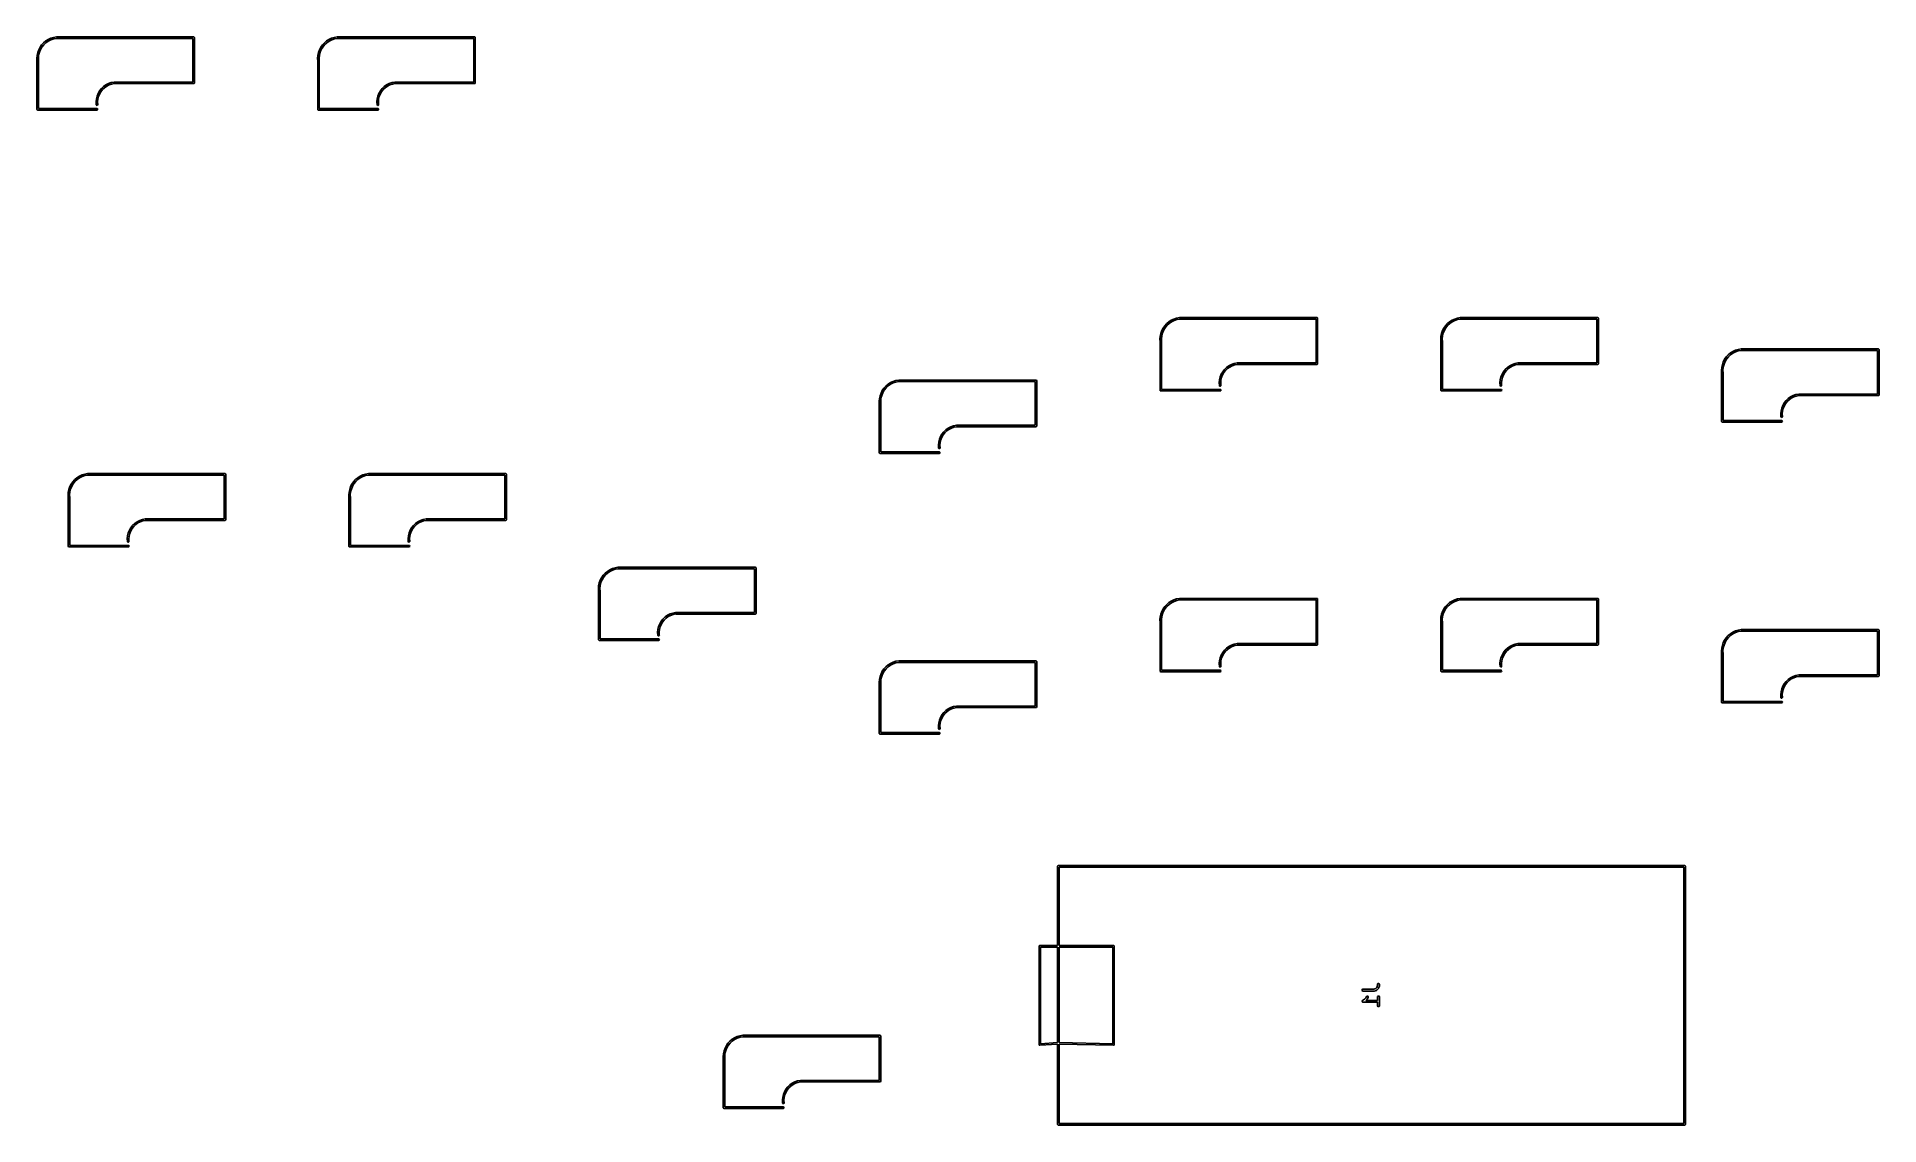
# Model space of a CAD drawing. Extents: x 3.52 to 9.43, y -5.02 to -1.53.
import ezdxf

# ---------------------------------------------------------------- set-up
doc = ezdxf.new("R2010")
doc.units = 0
doc.header["$MEASUREMENT"] = 0
doc.layers.add('BLACK', color=7, linetype='CONTINUOUS')

msp = doc.modelspace()

# ---------------------------------------------------------------- linework, layer by layer
at = {"layer": 'BLACK', "linetype": 'CONTINUOUS'}
for p, q in [((3.55853, -1.53582), (3.56688, -1.53191)), ((3.56688, -1.53191), (3.57566, -1.52913)), ((3.57606, -1.53401), (3.56719, -1.537)), ((3.57566, -1.52913), (3.58472, -1.52752)), ((3.58478, -1.53241), (3.57606, -1.53401)), ((3.58472, -1.52752), (3.58472, -1.52752)), ((3.58472, -1.52752), (3.58486, -1.52756)), ((3.585, -1.5325), (3.58478, -1.53241)), ((3.58486, -1.52756), (3.585, -1.5275)), ((3.585, -1.5275), (4.025, -1.5275)), ((4.0225, -1.5325), (3.585, -1.5325)), ((4.0225, -1.6725), (4.0225, -1.5325)), ((4.025, -1.5275), (4.02677, -1.52823)), ((4.02677, -1.52823), (4.0275, -1.53)), ((4.0275, -1.53), (4.0275, -1.675)), ((4.45853, -1.53582), (4.46688, -1.53191)), ((4.46688, -1.53191), (4.47566, -1.52913)), ((4.47606, -1.53401), (4.46719, -1.537)), ((4.47566, -1.52913), (4.48472, -1.52752)), ((4.48478, -1.53241), (4.47606, -1.53401)), ((4.48472, -1.52752), (4.48472, -1.52752)), ((4.48472, -1.52752), (4.48486, -1.52756)), ((4.485, -1.5325), (4.48478, -1.53241)), ((4.48486, -1.52756), (4.485, -1.5275)), ((4.485, -1.5275), (4.925, -1.5275)), ((4.9225, -1.5325), (4.485, -1.5325)), ((4.9225, -1.6725), (4.9225, -1.5325)), ((4.925, -1.5275), (4.92677, -1.52823)), ((4.92677, -1.52823), (4.9275, -1.53)), ((4.9275, -1.53), (4.9275, -1.675)), ((3.5221, -1.59607), (3.52289, -1.5869)), ((3.52289, -1.5869), (3.52487, -1.5779)), ((3.52487, -1.5779), (3.528, -1.56924)), ((3.52792, -1.58609), (3.52695, -1.59539)), ((3.5302, -1.57701), (3.52792, -1.58609)), ((3.528, -1.56924), (3.53224, -1.56107)), ((3.53375, -1.56835), (3.5302, -1.57701)), ((3.53224, -1.56107), (3.53751, -1.55351)), ((3.5385, -1.56029), (3.53375, -1.56835)), ((3.53751, -1.55351), (3.54373, -1.54671)), ((3.54434, -1.55298), (3.5385, -1.56029)), ((3.54373, -1.54671), (3.55077, -1.54078)), ((3.55117, -1.54658), (3.54434, -1.55298)), ((3.55077, -1.54078), (3.55853, -1.53582)), ((3.55883, -1.54122), (3.55117, -1.54658)), ((3.56719, -1.537), (3.55883, -1.54122)), ((4.4221, -1.59607), (4.42289, -1.5869)), ((4.42289, -1.5869), (4.42487, -1.5779)), ((4.42487, -1.5779), (4.428, -1.56924)), ((4.42792, -1.58609), (4.42695, -1.59539)), ((4.4302, -1.57701), (4.42792, -1.58609)), ((4.428, -1.56924), (4.43224, -1.56107)), ((4.43375, -1.56835), (4.4302, -1.57701)), ((4.43224, -1.56107), (4.43751, -1.55351)), ((4.4385, -1.56029), (4.43375, -1.56835)), ((4.43751, -1.55351), (4.44373, -1.54671)), ((4.44434, -1.55298), (4.4385, -1.56029)), ((4.44373, -1.54671), (4.45077, -1.54078)), ((4.45117, -1.54658), (4.44434, -1.55298)), ((4.45077, -1.54078), (4.45853, -1.53582)), ((4.45883, -1.54122), (4.45117, -1.54658)), ((4.46719, -1.537), (4.45883, -1.54122)), ((3.5225, -1.60499), (3.5221, -1.59607)), ((3.5225, -1.605), (3.5225, -1.60499)), ((3.5225, -1.76), (3.5225, -1.605)), ((3.52695, -1.59539), (3.52731, -1.6044)), ((3.52731, -1.6044), (3.52748, -1.60472)), ((3.52748, -1.60472), (3.52744, -1.60486)), ((3.52744, -1.60486), (3.5275, -1.605)), ((3.5275, -1.605), (3.5275, -1.7575)), ((4.4225, -1.60499), (4.4221, -1.59607)), ((4.4225, -1.605), (4.4225, -1.60499)), ((4.4225, -1.76), (4.4225, -1.605)), ((4.42695, -1.59539), (4.42731, -1.6044)), ((4.42731, -1.6044), (4.42748, -1.60472)), ((4.42748, -1.60472), (4.42744, -1.60486)), ((4.42744, -1.60486), (4.4275, -1.605)), ((4.4275, -1.605), (4.4275, -1.7575)), ((3.71515, -1.7176), (3.71862, -1.70893)), ((3.71862, -1.70893), (3.72328, -1.70084)), ((3.72298, -1.71104), (3.71977, -1.71907)), ((3.7273, -1.70355), (3.72298, -1.71104)), ((3.72328, -1.70084), (3.72905, -1.6935)), ((3.73264, -1.69675), (3.7273, -1.70355)), ((3.72905, -1.6935), (3.73581, -1.68705)), ((3.73889, -1.69078), (3.73264, -1.69675)), ((3.73581, -1.68705), (3.74341, -1.68163)), ((3.74594, -1.68577), (3.73889, -1.69078)), ((3.74341, -1.68163), (3.75171, -1.67735)), ((3.75362, -1.6818), (3.74594, -1.68577)), ((3.75171, -1.67735), (3.76053, -1.67429)), ((3.76179, -1.67897), (3.75362, -1.6818)), ((3.76053, -1.67429), (3.7697, -1.67252)), ((3.76981, -1.67742), (3.76179, -1.67897)), ((3.7697, -1.67252), (3.7697, -1.67252)), ((3.7697, -1.67252), (3.76985, -1.67256)), ((3.77, -1.6775), (3.76981, -1.67742)), ((3.76985, -1.67256), (3.77, -1.6725)), ((3.77, -1.6725), (4.0225, -1.6725)), ((4.025, -1.6775), (3.77, -1.6775)), ((4.02677, -1.67677), (4.025, -1.6775)), ((4.0275, -1.675), (4.02677, -1.67677)), ((4.61515, -1.7176), (4.61862, -1.70893)), ((4.61862, -1.70893), (4.62328, -1.70084)), ((4.62298, -1.71104), (4.61977, -1.71907)), ((4.6273, -1.70355), (4.62298, -1.71104)), ((4.62328, -1.70084), (4.62905, -1.6935)), ((4.63264, -1.69675), (4.6273, -1.70355)), ((4.62905, -1.6935), (4.63581, -1.68705)), ((4.63889, -1.69078), (4.63264, -1.69675)), ((4.63581, -1.68705), (4.64341, -1.68163)), ((4.64594, -1.68577), (4.63889, -1.69078)), ((4.64341, -1.68163), (4.65171, -1.67735)), ((4.65362, -1.6818), (4.64594, -1.68577)), ((4.65171, -1.67735), (4.66053, -1.67429)), ((4.66179, -1.67897), (4.65362, -1.6818)), ((4.66053, -1.67429), (4.6697, -1.67252)), ((4.66981, -1.67742), (4.66179, -1.67897)), ((4.6697, -1.67252), (4.6697, -1.67252)), ((4.6697, -1.67252), (4.66985, -1.67256)), ((4.67, -1.6775), (4.66981, -1.67742)), ((4.66985, -1.67256), (4.67, -1.6725)), ((4.67, -1.6725), (4.9225, -1.6725)), ((4.925, -1.6775), (4.67, -1.6775)), ((4.92677, -1.67677), (4.925, -1.6775)), ((4.9275, -1.675), (4.92677, -1.67677)), ((3.52323, -1.76177), (3.5225, -1.76)), ((3.525, -1.7625), (3.52323, -1.76177)), ((3.715, -1.7625), (3.525, -1.7625)), ((3.5275, -1.7575), (3.715, -1.7575)), ((3.71207, -1.73597), (3.71295, -1.72667)), ((3.71252, -1.7453), (3.71207, -1.73597)), ((3.71346, -1.74697), (3.71252, -1.7453)), ((3.71295, -1.72667), (3.71515, -1.7176)), ((3.7153, -1.74748), (3.71346, -1.74697)), ((3.715, -1.7575), (3.71677, -1.75823)), ((3.71677, -1.76177), (3.715, -1.7625)), ((3.71697, -1.74654), (3.7153, -1.74748)), ((3.71677, -1.75823), (3.7175, -1.76)), ((3.7175, -1.76), (3.71677, -1.76177)), ((3.71773, -1.72748), (3.71691, -1.73608)), ((3.71691, -1.73608), (3.71731, -1.7444)), ((3.71748, -1.7447), (3.71697, -1.74654)), ((3.71731, -1.7444), (3.71748, -1.7447)), ((3.71977, -1.71907), (3.71773, -1.72748)), ((4.42323, -1.76177), (4.4225, -1.76)), ((4.425, -1.7625), (4.42323, -1.76177)), ((4.615, -1.7625), (4.425, -1.7625)), ((4.4275, -1.7575), (4.615, -1.7575)), ((4.61207, -1.73597), (4.61295, -1.72667)), ((4.61252, -1.7453), (4.61207, -1.73597)), ((4.61346, -1.74697), (4.61252, -1.7453)), ((4.61295, -1.72667), (4.61515, -1.7176)), ((4.6153, -1.74748), (4.61346, -1.74697)), ((4.615, -1.7575), (4.61677, -1.75823)), ((4.61677, -1.76177), (4.615, -1.7625)), ((4.61697, -1.74654), (4.6153, -1.74748)), ((4.61677, -1.75823), (4.6175, -1.76)), ((4.6175, -1.76), (4.61677, -1.76177)), ((4.61773, -1.72748), (4.61691, -1.73608)), ((4.61691, -1.73608), (4.61731, -1.7444)), ((4.61748, -1.7447), (4.61697, -1.74654)), ((4.61731, -1.7444), (4.61748, -1.7447)), ((4.61977, -1.71907), (4.61773, -1.72748)), ((7.12289, -2.4869), (7.12487, -2.4779)), ((7.12487, -2.4779), (7.128, -2.46924)), ((7.1302, -2.47701), (7.12792, -2.48609)), ((7.128, -2.46924), (7.13224, -2.46107)), ((7.13375, -2.46835), (7.1302, -2.47701)), ((7.13224, -2.46107), (7.13751, -2.45351)), ((7.1385, -2.46029), (7.13375, -2.46835)), ((7.13751, -2.45351), (7.14373, -2.44671)), ((7.14434, -2.45298), (7.1385, -2.46029)), ((7.14373, -2.44671), (7.15077, -2.44078)), ((7.15117, -2.44658), (7.14434, -2.45298)), ((7.15077, -2.44078), (7.15853, -2.43582)), ((7.15883, -2.44122), (7.15117, -2.44658)), ((7.15853, -2.43582), (7.16688, -2.43191)), ((7.16719, -2.437), (7.15883, -2.44122)), ((7.16688, -2.43191), (7.17566, -2.42913)), ((7.17606, -2.43401), (7.16719, -2.437)), ((7.17566, -2.42913), (7.18472, -2.42752)), ((7.18478, -2.43241), (7.17606, -2.43401)), ((7.18472, -2.42752), (7.18472, -2.42752)), ((7.18472, -2.42752), (7.18486, -2.42756)), ((7.185, -2.4325), (7.18478, -2.43241)), ((7.18486, -2.42756), (7.185, -2.4275)), ((7.185, -2.4275), (7.625, -2.4275)), ((7.6225, -2.4325), (7.185, -2.4325)), ((7.6225, -2.5725), (7.6225, -2.4325)), ((7.625, -2.4275), (7.62677, -2.42823)), ((7.62677, -2.42823), (7.6275, -2.43)), ((7.6275, -2.43), (7.6275, -2.575)), ((8.02289, -2.4869), (8.02487, -2.4779)), ((8.02487, -2.4779), (8.028, -2.46924)), ((8.0302, -2.47701), (8.02792, -2.48609)), ((8.028, -2.46924), (8.03224, -2.46107)), ((8.03375, -2.46835), (8.0302, -2.47701)), ((8.03224, -2.46107), (8.03751, -2.45351)), ((8.0385, -2.46029), (8.03375, -2.46835)), ((8.03751, -2.45351), (8.04373, -2.44671)), ((8.04434, -2.45298), (8.0385, -2.46029)), ((8.04373, -2.44671), (8.05077, -2.44078)), ((8.05117, -2.44658), (8.04434, -2.45298)), ((8.05077, -2.44078), (8.05853, -2.43582)), ((8.05883, -2.44122), (8.05117, -2.44658)), ((8.05853, -2.43582), (8.06688, -2.43191)), ((8.06719, -2.437), (8.05883, -2.44122)), ((8.06688, -2.43191), (8.07566, -2.42913)), ((8.07606, -2.43401), (8.06719, -2.437)), ((8.07566, -2.42913), (8.08472, -2.42752)), ((8.08478, -2.43241), (8.07606, -2.43401)), ((8.08472, -2.42752), (8.08472, -2.42752)), ((8.08472, -2.42752), (8.08486, -2.42756)), ((8.085, -2.4325), (8.08478, -2.43241)), ((8.08486, -2.42756), (8.085, -2.4275)), ((8.085, -2.4275), (8.525, -2.4275)), ((8.5225, -2.4325), (8.085, -2.4325)), ((8.5225, -2.5725), (8.5225, -2.4325)), ((8.525, -2.4275), (8.52677, -2.42823)), ((8.52677, -2.42823), (8.5275, -2.43)), ((8.5275, -2.43), (8.5275, -2.575)), ((7.1221, -2.49607), (7.12289, -2.4869)), ((7.1225, -2.50499), (7.1221, -2.49607)), ((7.1225, -2.505), (7.1225, -2.50499)), ((7.1225, -2.66), (7.1225, -2.505)), ((7.12792, -2.48609), (7.12695, -2.49539)), ((7.12695, -2.49539), (7.12731, -2.5044)), ((7.12731, -2.5044), (7.12748, -2.50472)), ((7.12748, -2.50472), (7.12744, -2.50486)), ((7.12744, -2.50486), (7.1275, -2.505)), ((7.1275, -2.505), (7.1275, -2.6575)), ((8.0221, -2.49607), (8.02289, -2.4869)), ((8.0225, -2.50499), (8.0221, -2.49607)), ((8.0225, -2.505), (8.0225, -2.50499)), ((8.0225, -2.66), (8.0225, -2.505)), ((8.02792, -2.48609), (8.02695, -2.49539)), ((8.02695, -2.49539), (8.02731, -2.5044)), ((8.02731, -2.5044), (8.02748, -2.50472)), ((8.02748, -2.50472), (8.02744, -2.50486)), ((8.02744, -2.50486), (8.0275, -2.505)), ((8.0275, -2.505), (8.0275, -2.6575)), ((8.95077, -2.54078), (8.95853, -2.53582)), ((8.95853, -2.53582), (8.96688, -2.53191)), ((8.96719, -2.537), (8.95883, -2.54122)), ((8.96688, -2.53191), (8.97566, -2.52913)), ((8.97606, -2.53401), (8.96719, -2.537)), ((8.97566, -2.52913), (8.98472, -2.52752)), ((8.98478, -2.53241), (8.97606, -2.53401)), ((8.98472, -2.52752), (8.98472, -2.52752)), ((8.98472, -2.52752), (8.98486, -2.52756)), ((8.985, -2.5325), (8.98478, -2.53241)), ((8.98486, -2.52756), (8.985, -2.5275)), ((8.985, -2.5275), (9.425, -2.5275)), ((9.4225, -2.5325), (8.985, -2.5325)), ((9.4225, -2.6725), (9.4225, -2.5325)), ((9.425, -2.5275), (9.42677, -2.52823)), ((9.42677, -2.52823), (9.4275, -2.53)), ((9.4275, -2.53), (9.4275, -2.675)), ((7.32328, -2.60084), (7.32905, -2.5935)), ((7.33264, -2.59675), (7.3273, -2.60355)), ((7.32905, -2.5935), (7.33581, -2.58705)), ((7.33889, -2.59078), (7.33264, -2.59675)), ((7.33581, -2.58705), (7.34341, -2.58163)), ((7.34594, -2.58577), (7.33889, -2.59078)), ((7.34341, -2.58163), (7.35171, -2.57735)), ((7.35362, -2.5818), (7.34594, -2.58577)), ((7.35171, -2.57735), (7.36053, -2.57429)), ((7.36179, -2.57897), (7.35362, -2.5818)), ((7.36053, -2.57429), (7.3697, -2.57252)), ((7.36981, -2.57742), (7.36179, -2.57897)), ((7.3697, -2.57252), (7.3697, -2.57252)), ((7.3697, -2.57252), (7.36985, -2.57256)), ((7.37, -2.5775), (7.36981, -2.57742)), ((7.36985, -2.57256), (7.37, -2.5725)), ((7.37, -2.5725), (7.6225, -2.5725)), ((7.625, -2.5775), (7.37, -2.5775)), ((7.62677, -2.57677), (7.625, -2.5775)), ((7.6275, -2.575), (7.62677, -2.57677)), ((8.22328, -2.60084), (8.22905, -2.5935)), ((8.23264, -2.59675), (8.2273, -2.60355)), ((8.22905, -2.5935), (8.23581, -2.58705)), ((8.23889, -2.59078), (8.23264, -2.59675)), ((8.23581, -2.58705), (8.24341, -2.58163)), ((8.24594, -2.58577), (8.23889, -2.59078)), ((8.24341, -2.58163), (8.25171, -2.57735)), ((8.25362, -2.5818), (8.24594, -2.58577)), ((8.25171, -2.57735), (8.26053, -2.57429)), ((8.26179, -2.57897), (8.25362, -2.5818)), ((8.26053, -2.57429), (8.2697, -2.57252)), ((8.26981, -2.57742), (8.26179, -2.57897)), ((8.2697, -2.57252), (8.2697, -2.57252)), ((8.2697, -2.57252), (8.26985, -2.57256)), ((8.27, -2.5775), (8.26981, -2.57742)), ((8.26985, -2.57256), (8.27, -2.5725)), ((8.27, -2.5725), (8.5225, -2.5725)), ((8.525, -2.5775), (8.27, -2.5775)), ((8.52677, -2.57677), (8.525, -2.5775)), ((8.5275, -2.575), (8.52677, -2.57677)), ((8.9221, -2.59607), (8.92289, -2.5869)), ((8.9225, -2.60499), (8.9221, -2.59607)), ((8.92289, -2.5869), (8.92487, -2.5779)), ((8.92487, -2.5779), (8.928, -2.56924)), ((8.92792, -2.58609), (8.92695, -2.59539)), ((8.92695, -2.59539), (8.92731, -2.6044)), ((8.9302, -2.57701), (8.92792, -2.58609)), ((8.928, -2.56924), (8.93224, -2.56107)), ((8.93375, -2.56835), (8.9302, -2.57701)), ((8.93224, -2.56107), (8.93751, -2.55351)), ((8.9385, -2.56029), (8.93375, -2.56835)), ((8.93751, -2.55351), (8.94373, -2.54671)), ((8.94434, -2.55298), (8.9385, -2.56029)), ((8.94373, -2.54671), (8.95077, -2.54078)), ((8.95117, -2.54658), (8.94434, -2.55298)), ((8.95883, -2.54122), (8.95117, -2.54658)), ((6.23224, -2.66107), (6.23751, -2.65351)), ((6.23751, -2.65351), (6.24373, -2.64671)), ((6.24434, -2.65298), (6.2385, -2.66029)), ((6.24373, -2.64671), (6.25077, -2.64078)), ((6.25117, -2.64658), (6.24434, -2.65298)), ((6.25077, -2.64078), (6.25853, -2.63582)), ((6.25883, -2.64122), (6.25117, -2.64658)), ((6.25853, -2.63582), (6.26688, -2.63191)), ((6.26719, -2.637), (6.25883, -2.64122)), ((6.26688, -2.63191), (6.27566, -2.62913)), ((6.27606, -2.63401), (6.26719, -2.637)), ((6.27566, -2.62913), (6.28472, -2.62752)), ((6.28478, -2.63241), (6.27606, -2.63401)), ((6.28472, -2.62752), (6.28472, -2.62752)), ((6.28472, -2.62752), (6.28486, -2.62756)), ((6.285, -2.6325), (6.28478, -2.63241)), ((6.28486, -2.62756), (6.285, -2.6275)), ((6.285, -2.6275), (6.725, -2.6275)), ((6.7225, -2.6325), (6.285, -2.6325)), ((6.7225, -2.7725), (6.7225, -2.6325)), ((6.725, -2.6275), (6.72677, -2.62823)), ((6.72677, -2.62823), (6.7275, -2.63)), ((6.7275, -2.63), (6.7275, -2.775)), ((7.31207, -2.63597), (7.31295, -2.62667)), ((7.31252, -2.6453), (7.31207, -2.63597)), ((7.31346, -2.64697), (7.31252, -2.6453)), ((7.31295, -2.62667), (7.31515, -2.6176)), ((7.3153, -2.64748), (7.31346, -2.64697)), ((7.31515, -2.6176), (7.31862, -2.60893)), ((7.31697, -2.64654), (7.3153, -2.64748)), ((7.31773, -2.62748), (7.31691, -2.63608)), ((7.31691, -2.63608), (7.31731, -2.6444)), ((7.31748, -2.6447), (7.31697, -2.64654)), ((7.31731, -2.6444), (7.31748, -2.6447)), ((7.31977, -2.61907), (7.31773, -2.62748)), ((7.31862, -2.60893), (7.32328, -2.60084)), ((7.32298, -2.61104), (7.31977, -2.61907)), ((7.3273, -2.60355), (7.32298, -2.61104)), ((8.21207, -2.63597), (8.21295, -2.62667)), ((8.21252, -2.6453), (8.21207, -2.63597)), ((8.21346, -2.64697), (8.21252, -2.6453)), ((8.21295, -2.62667), (8.21515, -2.6176)), ((8.2153, -2.64748), (8.21346, -2.64697)), ((8.21515, -2.6176), (8.21862, -2.60893)), ((8.21697, -2.64654), (8.2153, -2.64748)), ((8.21773, -2.62748), (8.21691, -2.63608)), ((8.21691, -2.63608), (8.21731, -2.6444)), ((8.21748, -2.6447), (8.21697, -2.64654)), ((8.21731, -2.6444), (8.21748, -2.6447)), ((8.21977, -2.61907), (8.21773, -2.62748)), ((8.21862, -2.60893), (8.22328, -2.60084)), ((8.22298, -2.61104), (8.21977, -2.61907)), ((8.2273, -2.60355), (8.22298, -2.61104)), ((8.9225, -2.605), (8.9225, -2.60499)), ((8.9225, -2.76), (8.9225, -2.605)), ((8.92731, -2.6044), (8.92748, -2.60472)), ((8.92748, -2.60472), (8.92744, -2.60486)), ((8.92744, -2.60486), (8.9275, -2.605)), ((8.9275, -2.605), (8.9275, -2.7575)), ((6.2221, -2.69607), (6.22289, -2.6869)), ((6.2225, -2.70499), (6.2221, -2.69607)), ((6.2225, -2.705), (6.2225, -2.70499)), ((6.2225, -2.86), (6.2225, -2.705)), ((6.22289, -2.6869), (6.22487, -2.6779)), ((6.22487, -2.6779), (6.228, -2.66924)), ((6.22792, -2.68609), (6.22695, -2.69539)), ((6.22695, -2.69539), (6.22731, -2.7044)), ((6.22731, -2.7044), (6.22748, -2.70472)), ((6.22748, -2.70472), (6.22744, -2.70486)), ((6.22744, -2.70486), (6.2275, -2.705)), ((6.2275, -2.705), (6.2275, -2.8575)), ((6.2302, -2.67701), (6.22792, -2.68609)), ((6.228, -2.66924), (6.23224, -2.66107)), ((6.23375, -2.66835), (6.2302, -2.67701)), ((6.2385, -2.66029), (6.23375, -2.66835)), ((7.12323, -2.66177), (7.1225, -2.66)), ((7.125, -2.6625), (7.12323, -2.66177)), ((7.315, -2.6625), (7.125, -2.6625)), ((7.1275, -2.6575), (7.315, -2.6575)), ((7.315, -2.6575), (7.31677, -2.65823)), ((7.31677, -2.66177), (7.315, -2.6625)), ((7.31677, -2.65823), (7.3175, -2.66)), ((7.3175, -2.66), (7.31677, -2.66177)), ((8.02323, -2.66177), (8.0225, -2.66)), ((8.025, -2.6625), (8.02323, -2.66177)), ((8.215, -2.6625), (8.025, -2.6625)), ((8.0275, -2.6575), (8.215, -2.6575)), ((8.215, -2.6575), (8.21677, -2.65823)), ((8.21677, -2.66177), (8.215, -2.6625)), ((8.21677, -2.65823), (8.2175, -2.66)), ((8.2175, -2.66), (8.21677, -2.66177)), ((9.11515, -2.7176), (9.11862, -2.70893)), ((9.11862, -2.70893), (9.12328, -2.70084)), ((9.12298, -2.71104), (9.11977, -2.71907)), ((9.1273, -2.70355), (9.12298, -2.71104)), ((9.12328, -2.70084), (9.12905, -2.6935)), ((9.13264, -2.69675), (9.1273, -2.70355)), ((9.12905, -2.6935), (9.13581, -2.68705)), ((9.13889, -2.69078), (9.13264, -2.69675)), ((9.13581, -2.68705), (9.14341, -2.68163)), ((9.14594, -2.68577), (9.13889, -2.69078)), ((9.14341, -2.68163), (9.15171, -2.67735)), ((9.15362, -2.6818), (9.14594, -2.68577)), ((9.15171, -2.67735), (9.16053, -2.67429)), ((9.16179, -2.67897), (9.15362, -2.6818)), ((9.16053, -2.67429), (9.1697, -2.67252)), ((9.16981, -2.67742), (9.16179, -2.67897)), ((9.1697, -2.67252), (9.1697, -2.67252)), ((9.1697, -2.67252), (9.16985, -2.67256)), ((9.17, -2.6775), (9.16981, -2.67742)), ((9.16985, -2.67256), (9.17, -2.6725)), ((9.17, -2.6725), (9.4225, -2.6725)), ((9.425, -2.6775), (9.17, -2.6775)), ((9.42677, -2.67677), (9.425, -2.6775)), ((9.4275, -2.675), (9.42677, -2.67677)), ((6.45171, -2.77735), (6.46053, -2.77429)), ((6.46053, -2.77429), (6.4697, -2.77252)), ((6.4697, -2.77252), (6.4697, -2.77252)), ((6.4697, -2.77252), (6.46985, -2.77256)), ((6.46985, -2.77256), (6.47, -2.7725)), ((6.47, -2.7725), (6.7225, -2.7725)), ((6.7275, -2.775), (6.72677, -2.77677)), ((8.92323, -2.76177), (8.9225, -2.76)), ((8.925, -2.7625), (8.92323, -2.76177)), ((9.115, -2.7625), (8.925, -2.7625)), ((8.9275, -2.7575), (9.115, -2.7575)), ((9.11207, -2.73597), (9.11295, -2.72667)), ((9.11252, -2.7453), (9.11207, -2.73597)), ((9.11346, -2.74697), (9.11252, -2.7453)), ((9.11295, -2.72667), (9.11515, -2.7176)), ((9.1153, -2.74748), (9.11346, -2.74697)), ((9.115, -2.7575), (9.11677, -2.75823)), ((9.11677, -2.76177), (9.115, -2.7625)), ((9.11697, -2.74654), (9.1153, -2.74748)), ((9.11677, -2.75823), (9.1175, -2.76)), ((9.1175, -2.76), (9.11677, -2.76177)), ((9.11773, -2.72748), (9.11691, -2.73608)), ((9.11691, -2.73608), (9.11731, -2.7444)), ((9.11748, -2.7447), (9.11697, -2.74654)), ((9.11731, -2.7444), (9.11748, -2.7447)), ((9.11977, -2.71907), (9.11773, -2.72748)), ((6.41207, -2.83597), (6.41295, -2.82667)), ((6.41295, -2.82667), (6.41515, -2.8176)), ((6.41515, -2.8176), (6.41862, -2.80893)), ((6.41773, -2.82748), (6.41691, -2.83608)), ((6.41977, -2.81907), (6.41773, -2.82748)), ((6.41862, -2.80893), (6.42328, -2.80084)), ((6.42298, -2.81104), (6.41977, -2.81907)), ((6.4273, -2.80355), (6.42298, -2.81104)), ((6.42328, -2.80084), (6.42905, -2.7935)), ((6.43264, -2.79675), (6.4273, -2.80355)), ((6.42905, -2.7935), (6.43581, -2.78705)), ((6.43889, -2.79078), (6.43264, -2.79675)), ((6.43581, -2.78705), (6.44341, -2.78163)), ((6.44594, -2.78577), (6.43889, -2.79078)), ((6.44341, -2.78163), (6.45171, -2.77735)), ((6.45362, -2.7818), (6.44594, -2.78577)), ((6.46179, -2.77897), (6.45362, -2.7818)), ((6.46981, -2.77742), (6.46179, -2.77897)), ((6.47, -2.7775), (6.46981, -2.77742)), ((6.725, -2.7775), (6.47, -2.7775)), ((6.72677, -2.77677), (6.725, -2.7775)), ((6.22323, -2.86177), (6.2225, -2.86)), ((6.225, -2.8625), (6.22323, -2.86177)), ((6.415, -2.8625), (6.225, -2.8625)), ((6.2275, -2.8575), (6.415, -2.8575)), ((6.41252, -2.8453), (6.41207, -2.83597)), ((6.41346, -2.84697), (6.41252, -2.8453)), ((6.4153, -2.84748), (6.41346, -2.84697)), ((6.415, -2.8575), (6.41677, -2.85823)), ((6.41677, -2.86177), (6.415, -2.8625)), ((6.41697, -2.84654), (6.4153, -2.84748)), ((6.41677, -2.85823), (6.4175, -2.86)), ((6.4175, -2.86), (6.41677, -2.86177)), ((6.41691, -2.83608), (6.41731, -2.8444)), ((6.41748, -2.8447), (6.41697, -2.84654)), ((6.41731, -2.8444), (6.41748, -2.8447)), ((3.63751, -2.95351), (3.64373, -2.94671)), ((3.64373, -2.94671), (3.65077, -2.94078)), ((3.65117, -2.94658), (3.64434, -2.95298)), ((3.65077, -2.94078), (3.65853, -2.93582)), ((3.65883, -2.94122), (3.65117, -2.94658)), ((3.65853, -2.93582), (3.66688, -2.93191)), ((3.66719, -2.937), (3.65883, -2.94122)), ((3.66688, -2.93191), (3.67566, -2.92913)), ((3.67606, -2.93401), (3.66719, -2.937)), ((3.67566, -2.92913), (3.68472, -2.92752)), ((3.68478, -2.93241), (3.67606, -2.93401)), ((3.68472, -2.92752), (3.68472, -2.92752)), ((3.68472, -2.92752), (3.68486, -2.92756)), ((3.685, -2.9325), (3.68478, -2.93241)), ((3.68486, -2.92756), (3.685, -2.9275)), ((3.685, -2.9275), (4.125, -2.9275)), ((4.1225, -2.9325), (3.685, -2.9325)), ((4.1225, -3.0725), (4.1225, -2.9325)), ((4.125, -2.9275), (4.12677, -2.92823)), ((4.12677, -2.92823), (4.1275, -2.93)), ((4.1275, -2.93), (4.1275, -3.075)), ((4.53751, -2.95351), (4.54373, -2.94671)), ((4.54373, -2.94671), (4.55077, -2.94078)), ((4.55117, -2.94658), (4.54434, -2.95298)), ((4.55077, -2.94078), (4.55853, -2.93582)), ((4.55883, -2.94122), (4.55117, -2.94658)), ((4.55853, -2.93582), (4.56688, -2.93191)), ((4.56719, -2.937), (4.55883, -2.94122)), ((4.56688, -2.93191), (4.57566, -2.92913)), ((4.57606, -2.93401), (4.56719, -2.937)), ((4.57566, -2.92913), (4.58472, -2.92752)), ((4.58478, -2.93241), (4.57606, -2.93401)), ((4.58472, -2.92752), (4.58472, -2.92752)), ((4.58472, -2.92752), (4.58486, -2.92756)), ((4.585, -2.9325), (4.58478, -2.93241)), ((4.58486, -2.92756), (4.585, -2.9275)), ((4.585, -2.9275), (5.025, -2.9275)), ((5.0225, -2.9325), (4.585, -2.9325)), ((5.0225, -3.0725), (5.0225, -2.9325)), ((5.025, -2.9275), (5.02677, -2.92823)), ((5.02677, -2.92823), (5.0275, -2.93)), ((5.0275, -2.93), (5.0275, -3.075)), ((3.6221, -2.99607), (3.62289, -2.9869)), ((3.6225, -3.00499), (3.6221, -2.99607)), ((3.6225, -3.005), (3.6225, -3.00499)), ((3.6225, -3.16), (3.6225, -3.005)), ((3.62289, -2.9869), (3.62487, -2.9779)), ((3.62487, -2.9779), (3.628, -2.96924)), ((3.62792, -2.98609), (3.62695, -2.99539)), ((3.62695, -2.99539), (3.62731, -3.0044)), ((3.62731, -3.0044), (3.62748, -3.00472)), ((3.62748, -3.00472), (3.62744, -3.00486)), ((3.62744, -3.00486), (3.6275, -3.005)), ((3.6275, -3.005), (3.6275, -3.1575)), ((3.6302, -2.97701), (3.62792, -2.98609)), ((3.628, -2.96924), (3.63224, -2.96107)), ((3.63375, -2.96835), (3.6302, -2.97701)), ((3.63224, -2.96107), (3.63751, -2.95351)), ((3.6385, -2.96029), (3.63375, -2.96835)), ((3.64434, -2.95298), (3.6385, -2.96029)), ((4.5221, -2.99607), (4.52289, -2.9869)), ((4.5225, -3.00499), (4.5221, -2.99607)), ((4.5225, -3.005), (4.5225, -3.00499)), ((4.5225, -3.16), (4.5225, -3.005)), ((4.52289, -2.9869), (4.52487, -2.9779)), ((4.52487, -2.9779), (4.528, -2.96924)), ((4.52792, -2.98609), (4.52695, -2.99539)), ((4.52695, -2.99539), (4.52731, -3.0044)), ((4.52731, -3.0044), (4.52748, -3.00472)), ((4.52748, -3.00472), (4.52744, -3.00486)), ((4.52744, -3.00486), (4.5275, -3.005)), ((4.5275, -3.005), (4.5275, -3.1575)), ((4.5302, -2.97701), (4.52792, -2.98609)), ((4.528, -2.96924), (4.53224, -2.96107)), ((4.53375, -2.96835), (4.5302, -2.97701)), ((4.53224, -2.96107), (4.53751, -2.95351)), ((4.5385, -2.96029), (4.53375, -2.96835)), ((4.54434, -2.95298), (4.5385, -2.96029)), ((3.81207, -3.13597), (3.81295, -3.12667)), ((3.81295, -3.12667), (3.81515, -3.1176)), ((3.81515, -3.1176), (3.81862, -3.10893)), ((3.81773, -3.12748), (3.81691, -3.13608)), ((3.81977, -3.11907), (3.81773, -3.12748)), ((3.81862, -3.10893), (3.82328, -3.10084)), ((3.82298, -3.11104), (3.81977, -3.11907)), ((3.8273, -3.10355), (3.82298, -3.11104)), ((3.82328, -3.10084), (3.82905, -3.0935)), ((3.83264, -3.09675), (3.8273, -3.10355)), ((3.82905, -3.0935), (3.83581, -3.08705)), ((3.83889, -3.09078), (3.83264, -3.09675)), ((3.83581, -3.08705), (3.84341, -3.08163)), ((3.84594, -3.08577), (3.83889, -3.09078)), ((3.84341, -3.08163), (3.85171, -3.07735)), ((3.85362, -3.0818), (3.84594, -3.08577)), ((3.85171, -3.07735), (3.86053, -3.07429)), ((3.86179, -3.07897), (3.85362, -3.0818)), ((3.86053, -3.07429), (3.8697, -3.07252)), ((3.86981, -3.07742), (3.86179, -3.07897)), ((3.8697, -3.07252), (3.8697, -3.07252)), ((3.8697, -3.07252), (3.86985, -3.07256)), ((3.87, -3.0775), (3.86981, -3.07742)), ((3.86985, -3.07256), (3.87, -3.0725)), ((3.87, -3.0725), (4.1225, -3.0725)), ((4.125, -3.0775), (3.87, -3.0775)), ((4.12677, -3.07677), (4.125, -3.0775)), ((4.1275, -3.075), (4.12677, -3.07677)), ((4.71207, -3.13597), (4.71295, -3.12667)), ((4.71295, -3.12667), (4.71515, -3.1176)), ((4.71515, -3.1176), (4.71862, -3.10893)), ((4.71773, -3.12748), (4.71691, -3.13608)), ((4.71977, -3.11907), (4.71773, -3.12748)), ((4.71862, -3.10893), (4.72328, -3.10084)), ((4.72298, -3.11104), (4.71977, -3.11907)), ((4.7273, -3.10355), (4.72298, -3.11104)), ((4.72328, -3.10084), (4.72905, -3.0935)), ((4.73264, -3.09675), (4.7273, -3.10355)), ((4.72905, -3.0935), (4.73581, -3.08705)), ((4.73889, -3.09078), (4.73264, -3.09675)), ((4.73581, -3.08705), (4.74341, -3.08163)), ((4.74594, -3.08577), (4.73889, -3.09078)), ((4.74341, -3.08163), (4.75171, -3.07735)), ((4.75362, -3.0818), (4.74594, -3.08577)), ((4.75171, -3.07735), (4.76053, -3.07429)), ((4.76179, -3.07897), (4.75362, -3.0818)), ((4.76053, -3.07429), (4.7697, -3.07252)), ((4.76981, -3.07742), (4.76179, -3.07897)), ((4.7697, -3.07252), (4.7697, -3.07252)), ((4.7697, -3.07252), (4.76985, -3.07256)), ((4.77, -3.0775), (4.76981, -3.07742)), ((4.76985, -3.07256), (4.77, -3.0725)), ((4.77, -3.0725), (5.0225, -3.0725)), ((5.025, -3.0775), (4.77, -3.0775)), ((5.02677, -3.07677), (5.025, -3.0775)), ((5.0275, -3.075), (5.02677, -3.07677)), ((3.62323, -3.16177), (3.6225, -3.16)), ((3.625, -3.1625), (3.62323, -3.16177)), ((3.815, -3.1625), (3.625, -3.1625)), ((3.6275, -3.1575), (3.815, -3.1575)), ((3.81252, -3.1453), (3.81207, -3.13597)), ((3.81346, -3.14697), (3.81252, -3.1453)), ((3.8153, -3.14748), (3.81346, -3.14697)), ((3.815, -3.1575), (3.81677, -3.15823)), ((3.81677, -3.16177), (3.815, -3.1625)), ((3.81697, -3.14654), (3.8153, -3.14748)), ((3.81677, -3.15823), (3.8175, -3.16)), ((3.8175, -3.16), (3.81677, -3.16177)), ((3.81691, -3.13608), (3.81731, -3.1444)), ((3.81748, -3.1447), (3.81697, -3.14654)), ((3.81731, -3.1444), (3.81748, -3.1447)), ((4.52323, -3.16177), (4.5225, -3.16)), ((4.525, -3.1625), (4.52323, -3.16177)), ((4.715, -3.1625), (4.525, -3.1625)), ((4.5275, -3.1575), (4.715, -3.1575)), ((4.71252, -3.1453), (4.71207, -3.13597)), ((4.71346, -3.14697), (4.71252, -3.1453)), ((4.7153, -3.14748), (4.71346, -3.14697)), ((4.715, -3.1575), (4.71677, -3.15823)), ((4.71677, -3.16177), (4.715, -3.1625)), ((4.71697, -3.14654), (4.7153, -3.14748)), ((4.71677, -3.15823), (4.7175, -3.16)), ((4.7175, -3.16), (4.71677, -3.16177)), ((4.71691, -3.13608), (4.71731, -3.1444)), ((4.71748, -3.1447), (4.71697, -3.14654)), ((4.71731, -3.1444), (4.71748, -3.1447)), ((5.33751, -3.25351), (5.34373, -3.24671)), ((5.34373, -3.24671), (5.35077, -3.24078)), ((5.35117, -3.24658), (5.34434, -3.25298)), ((5.35077, -3.24078), (5.35853, -3.23582)), ((5.35883, -3.24122), (5.35117, -3.24658)), ((5.35853, -3.23582), (5.36688, -3.23191)), ((5.36719, -3.237), (5.35883, -3.24122)), ((5.36688, -3.23191), (5.37566, -3.22913)), ((5.37606, -3.23401), (5.36719, -3.237)), ((5.37566, -3.22913), (5.38472, -3.22752)), ((5.38478, -3.23241), (5.37606, -3.23401)), ((5.38472, -3.22752), (5.38472, -3.22752)), ((5.38472, -3.22752), (5.38486, -3.22756)), ((5.385, -3.2325), (5.38478, -3.23241)), ((5.38486, -3.22756), (5.385, -3.2275)), ((5.385, -3.2275), (5.825, -3.2275)), ((5.8225, -3.2325), (5.385, -3.2325)), ((5.8225, -3.3725), (5.8225, -3.2325)), ((5.825, -3.2275), (5.82677, -3.22823)), ((5.82677, -3.22823), (5.8275, -3.23)), ((5.8275, -3.23), (5.8275, -3.375)), ((5.3221, -3.29607), (5.32289, -3.2869)), ((5.3225, -3.30499), (5.3221, -3.29607)), ((5.3225, -3.305), (5.3225, -3.30499)), ((5.3225, -3.46), (5.3225, -3.305)), ((5.32289, -3.2869), (5.32487, -3.2779)), ((5.32487, -3.2779), (5.328, -3.26924)), ((5.32792, -3.28609), (5.32695, -3.29539)), ((5.32695, -3.29539), (5.32731, -3.3044)), ((5.32731, -3.3044), (5.32748, -3.30472)), ((5.32748, -3.30472), (5.32744, -3.30486)), ((5.32744, -3.30486), (5.3275, -3.305)), ((5.3275, -3.305), (5.3275, -3.4575)), ((5.3302, -3.27701), (5.32792, -3.28609)), ((5.328, -3.26924), (5.33224, -3.26107)), ((5.33375, -3.26835), (5.3302, -3.27701)), ((5.33224, -3.26107), (5.33751, -3.25351)), ((5.3385, -3.26029), (5.33375, -3.26835)), ((5.34434, -3.25298), (5.3385, -3.26029)), ((7.128, -3.36924), (7.13224, -3.36107)), ((7.13224, -3.36107), (7.13751, -3.35351)), ((7.1385, -3.36029), (7.13375, -3.36835)), ((7.13751, -3.35351), (7.14373, -3.34671)), ((7.14434, -3.35298), (7.1385, -3.36029)), ((7.14373, -3.34671), (7.15077, -3.34078)), ((7.15117, -3.34658), (7.14434, -3.35298)), ((7.15077, -3.34078), (7.15853, -3.33582)), ((7.15883, -3.34122), (7.15117, -3.34658)), ((7.15853, -3.33582), (7.16688, -3.33191)), ((7.16719, -3.337), (7.15883, -3.34122)), ((7.16688, -3.33191), (7.17566, -3.32913)), ((7.17606, -3.33401), (7.16719, -3.337)), ((7.17566, -3.32913), (7.18472, -3.32752)), ((7.18478, -3.33241), (7.17606, -3.33401)), ((7.18472, -3.32752), (7.18472, -3.32752)), ((7.18472, -3.32752), (7.18486, -3.32756)), ((7.185, -3.3325), (7.18478, -3.33241)), ((7.18486, -3.32756), (7.185, -3.3275)), ((7.185, -3.3275), (7.625, -3.3275)), ((7.6225, -3.3325), (7.185, -3.3325)), ((7.6225, -3.4725), (7.6225, -3.3325)), ((7.625, -3.3275), (7.62677, -3.32823)), ((7.62677, -3.32823), (7.6275, -3.33)), ((7.6275, -3.33), (7.6275, -3.475)), ((8.028, -3.36924), (8.03224, -3.36107)), ((8.03224, -3.36107), (8.03751, -3.35351)), ((8.0385, -3.36029), (8.03375, -3.36835)), ((8.03751, -3.35351), (8.04373, -3.34671)), ((8.04434, -3.35298), (8.0385, -3.36029)), ((8.04373, -3.34671), (8.05077, -3.34078)), ((8.05117, -3.34658), (8.04434, -3.35298)), ((8.05077, -3.34078), (8.05853, -3.33582)), ((8.05883, -3.34122), (8.05117, -3.34658)), ((8.05853, -3.33582), (8.06688, -3.33191)), ((8.06719, -3.337), (8.05883, -3.34122)), ((8.06688, -3.33191), (8.07566, -3.32913)), ((8.07606, -3.33401), (8.06719, -3.337)), ((8.07566, -3.32913), (8.08472, -3.32752)), ((8.08478, -3.33241), (8.07606, -3.33401)), ((8.08472, -3.32752), (8.08472, -3.32752)), ((8.08472, -3.32752), (8.08486, -3.32756)), ((8.085, -3.3325), (8.08478, -3.33241)), ((8.08486, -3.32756), (8.085, -3.3275)), ((8.085, -3.3275), (8.525, -3.3275)), ((8.5225, -3.3325), (8.085, -3.3325)), ((8.5225, -3.4725), (8.5225, -3.3325)), ((8.525, -3.3275), (8.52677, -3.32823)), ((8.52677, -3.32823), (8.5275, -3.33)), ((8.5275, -3.33), (8.5275, -3.475)), ((5.51295, -3.42667), (5.51515, -3.4176)), ((5.51515, -3.4176), (5.51862, -3.40893)), ((5.51977, -3.41907), (5.51773, -3.42748)), ((5.51862, -3.40893), (5.52328, -3.40084)), ((5.52298, -3.41104), (5.51977, -3.41907)), ((5.5273, -3.40355), (5.52298, -3.41104)), ((5.52328, -3.40084), (5.52905, -3.3935)), ((5.53264, -3.39675), (5.5273, -3.40355)), ((5.52905, -3.3935), (5.53581, -3.38705)), ((5.53889, -3.39078), (5.53264, -3.39675)), ((5.53581, -3.38705), (5.54341, -3.38163)), ((5.54594, -3.38577), (5.53889, -3.39078)), ((5.54341, -3.38163), (5.55171, -3.37735)), ((5.55362, -3.3818), (5.54594, -3.38577)), ((5.55171, -3.37735), (5.56053, -3.37429)), ((5.56179, -3.37897), (5.55362, -3.3818)), ((5.56053, -3.37429), (5.5697, -3.37252)), ((5.56981, -3.37742), (5.56179, -3.37897)), ((5.5697, -3.37252), (5.5697, -3.37252)), ((5.5697, -3.37252), (5.56985, -3.37256)), ((5.57, -3.3775), (5.56981, -3.37742)), ((5.56985, -3.37256), (5.57, -3.3725)), ((5.57, -3.3725), (5.8225, -3.3725)), ((5.825, -3.3775), (5.57, -3.3775)), ((5.82677, -3.37677), (5.825, -3.3775)), ((5.8275, -3.375), (5.82677, -3.37677)), ((7.1221, -3.39607), (7.12289, -3.3869)), ((7.1225, -3.40499), (7.1221, -3.39607)), ((7.1225, -3.405), (7.1225, -3.40499)), ((7.1225, -3.56), (7.1225, -3.405)), ((7.12289, -3.3869), (7.12487, -3.3779)), ((7.12487, -3.3779), (7.128, -3.36924)), ((7.12792, -3.38609), (7.12695, -3.39539)), ((7.12695, -3.39539), (7.12731, -3.4044)), ((7.12731, -3.4044), (7.12748, -3.40472)), ((7.12748, -3.40472), (7.12744, -3.40486)), ((7.12744, -3.40486), (7.1275, -3.405)), ((7.1275, -3.405), (7.1275, -3.5575)), ((7.1302, -3.37701), (7.12792, -3.38609)), ((7.13375, -3.36835), (7.1302, -3.37701)), ((8.0221, -3.39607), (8.02289, -3.3869)), ((8.0225, -3.40499), (8.0221, -3.39607)), ((8.0225, -3.405), (8.0225, -3.40499)), ((8.0225, -3.56), (8.0225, -3.405)), ((8.02289, -3.3869), (8.02487, -3.3779)), ((8.02487, -3.3779), (8.028, -3.36924)), ((8.02792, -3.38609), (8.02695, -3.39539)), ((8.02695, -3.39539), (8.02731, -3.4044)), ((8.02731, -3.4044), (8.02748, -3.40472)), ((8.02748, -3.40472), (8.02744, -3.40486)), ((8.02744, -3.40486), (8.0275, -3.405)), ((8.0275, -3.405), (8.0275, -3.5575)), ((8.0302, -3.37701), (8.02792, -3.38609)), ((8.03375, -3.36835), (8.0302, -3.37701)), ((5.32323, -3.46177), (5.3225, -3.46)), ((5.325, -3.4625), (5.32323, -3.46177)), ((5.515, -3.4625), (5.325, -3.4625)), ((5.3275, -3.4575), (5.515, -3.4575)), ((5.51207, -3.43597), (5.51295, -3.42667)), ((5.51252, -3.4453), (5.51207, -3.43597)), ((5.51346, -3.44697), (5.51252, -3.4453)), ((5.5153, -3.44748), (5.51346, -3.44697)), ((5.515, -3.4575), (5.51677, -3.45823)), ((5.51677, -3.46177), (5.515, -3.4625)), ((5.51697, -3.44654), (5.5153, -3.44748)), ((5.51677, -3.45823), (5.5175, -3.46)), ((5.5175, -3.46), (5.51677, -3.46177)), ((5.51773, -3.42748), (5.51691, -3.43608)), ((5.51691, -3.43608), (5.51731, -3.4444)), ((5.51748, -3.4447), (5.51697, -3.44654)), ((5.51731, -3.4444), (5.51748, -3.4447)), ((7.33581, -3.48705), (7.34341, -3.48163)), ((7.34341, -3.48163), (7.35171, -3.47735)), ((7.35362, -3.4818), (7.34594, -3.48577)), ((7.35171, -3.47735), (7.36053, -3.47429)), ((7.36179, -3.47897), (7.35362, -3.4818)), ((7.36053, -3.47429), (7.3697, -3.47252)), ((7.36981, -3.47742), (7.36179, -3.47897)), ((7.3697, -3.47252), (7.3697, -3.47252)), ((7.3697, -3.47252), (7.36985, -3.47256)), ((7.37, -3.4775), (7.36981, -3.47742)), ((7.36985, -3.47256), (7.37, -3.4725)), ((7.37, -3.4725), (7.6225, -3.4725)), ((7.625, -3.4775), (7.37, -3.4775)), ((7.62677, -3.47677), (7.625, -3.4775)), ((7.6275, -3.475), (7.62677, -3.47677)), ((8.23581, -3.48705), (8.24341, -3.48163)), ((8.24341, -3.48163), (8.25171, -3.47735)), ((8.25362, -3.4818), (8.24594, -3.48577)), ((8.25171, -3.47735), (8.26053, -3.47429)), ((8.26179, -3.47897), (8.25362, -3.4818)), ((8.26053, -3.47429), (8.2697, -3.47252)), ((8.26981, -3.47742), (8.26179, -3.47897)), ((8.2697, -3.47252), (8.2697, -3.47252)), ((8.2697, -3.47252), (8.26985, -3.47256)), ((8.27, -3.4775), (8.26981, -3.47742)), ((8.26985, -3.47256), (8.27, -3.4725)), ((8.27, -3.4725), (8.5225, -3.4725)), ((8.525, -3.4775), (8.27, -3.4775)), ((8.52677, -3.47677), (8.525, -3.4775)), ((8.5275, -3.475), (8.52677, -3.47677)), ((8.92289, -3.4869), (8.92487, -3.4779)), ((8.92487, -3.4779), (8.928, -3.46924)), ((8.9302, -3.47701), (8.92792, -3.48609)), ((8.928, -3.46924), (8.93224, -3.46107)), ((8.93375, -3.46835), (8.9302, -3.47701)), ((8.93224, -3.46107), (8.93751, -3.45351)), ((8.9385, -3.46029), (8.93375, -3.46835)), ((8.93751, -3.45351), (8.94373, -3.44671)), ((8.94434, -3.45298), (8.9385, -3.46029)), ((8.94373, -3.44671), (8.95077, -3.44078)), ((8.95117, -3.44658), (8.94434, -3.45298)), ((8.95077, -3.44078), (8.95853, -3.43582)), ((8.95883, -3.44122), (8.95117, -3.44658)), ((8.95853, -3.43582), (8.96688, -3.43191)), ((8.96719, -3.437), (8.95883, -3.44122)), ((8.96688, -3.43191), (8.97566, -3.42913)), ((8.97606, -3.43401), (8.96719, -3.437)), ((8.97566, -3.42913), (8.98472, -3.42752)), ((8.98478, -3.43241), (8.97606, -3.43401)), ((8.98472, -3.42752), (8.98472, -3.42752)), ((8.98472, -3.42752), (8.98486, -3.42756)), ((8.985, -3.4325), (8.98478, -3.43241)), ((8.98486, -3.42756), (8.985, -3.4275)), ((8.985, -3.4275), (9.425, -3.4275)), ((9.4225, -3.4325), (8.985, -3.4325)), ((9.4225, -3.5725), (9.4225, -3.4325)), ((9.425, -3.4275), (9.42677, -3.42823)), ((9.42677, -3.42823), (9.4275, -3.43)), ((9.4275, -3.43), (9.4275, -3.575)), ((6.24373, -3.54671), (6.25077, -3.54078)), ((6.25077, -3.54078), (6.25853, -3.53582)), ((6.25883, -3.54122), (6.25117, -3.54658)), ((6.25853, -3.53582), (6.26688, -3.53191)), ((6.26719, -3.537), (6.25883, -3.54122)), ((6.26688, -3.53191), (6.27566, -3.52913)), ((6.27606, -3.53401), (6.26719, -3.537)), ((6.27566, -3.52913), (6.28472, -3.52752)), ((6.28478, -3.53241), (6.27606, -3.53401)), ((6.28472, -3.52752), (6.28472, -3.52752)), ((6.28472, -3.52752), (6.28486, -3.52756)), ((6.285, -3.5325), (6.28478, -3.53241)), ((6.28486, -3.52756), (6.285, -3.5275)), ((6.285, -3.5275), (6.725, -3.5275)), ((6.7225, -3.5325), (6.285, -3.5325)), ((6.7225, -3.6725), (6.7225, -3.5325)), ((6.725, -3.5275), (6.72677, -3.52823)), ((6.72677, -3.52823), (6.7275, -3.53)), ((6.7275, -3.53), (6.7275, -3.675)), ((7.31207, -3.53597), (7.31295, -3.52667)), ((7.31252, -3.5453), (7.31207, -3.53597)), ((7.31295, -3.52667), (7.31515, -3.5176)), ((7.31515, -3.5176), (7.31862, -3.50893)), ((7.31773, -3.52748), (7.31691, -3.53608)), ((7.31691, -3.53608), (7.31731, -3.5444)), ((7.31977, -3.51907), (7.31773, -3.52748)), ((7.31862, -3.50893), (7.32328, -3.50084)), ((7.32298, -3.51104), (7.31977, -3.51907)), ((7.3273, -3.50355), (7.32298, -3.51104)), ((7.32328, -3.50084), (7.32905, -3.4935)), ((7.33264, -3.49675), (7.3273, -3.50355)), ((7.32905, -3.4935), (7.33581, -3.48705)), ((7.33889, -3.49078), (7.33264, -3.49675)), ((7.34594, -3.48577), (7.33889, -3.49078)), ((8.21207, -3.53597), (8.21295, -3.52667)), ((8.21252, -3.5453), (8.21207, -3.53597)), ((8.21295, -3.52667), (8.21515, -3.5176)), ((8.21515, -3.5176), (8.21862, -3.50893)), ((8.21773, -3.52748), (8.21691, -3.53608)), ((8.21691, -3.53608), (8.21731, -3.5444)), ((8.21977, -3.51907), (8.21773, -3.52748)), ((8.21862, -3.50893), (8.22328, -3.50084)), ((8.22298, -3.51104), (8.21977, -3.51907)), ((8.2273, -3.50355), (8.22298, -3.51104)), ((8.22328, -3.50084), (8.22905, -3.4935)), ((8.23264, -3.49675), (8.2273, -3.50355)), ((8.22905, -3.4935), (8.23581, -3.48705)), ((8.23889, -3.49078), (8.23264, -3.49675)), ((8.24594, -3.48577), (8.23889, -3.49078)), ((8.9221, -3.49607), (8.92289, -3.4869)), ((8.9225, -3.50499), (8.9221, -3.49607)), ((8.9225, -3.505), (8.9225, -3.50499)), ((8.9225, -3.66), (8.9225, -3.505)), ((8.92792, -3.48609), (8.92695, -3.49539)), ((8.92695, -3.49539), (8.92731, -3.5044)), ((8.92731, -3.5044), (8.92748, -3.50472)), ((8.92748, -3.50472), (8.92744, -3.50486)), ((8.92744, -3.50486), (8.9275, -3.505)), ((8.9275, -3.505), (8.9275, -3.6575)), ((6.2221, -3.59607), (6.22289, -3.5869)), ((6.2225, -3.60499), (6.2221, -3.59607)), ((6.22289, -3.5869), (6.22487, -3.5779)), ((6.22487, -3.5779), (6.228, -3.56924)), ((6.22792, -3.58609), (6.22695, -3.59539)), ((6.22695, -3.59539), (6.22731, -3.6044)), ((6.2302, -3.57701), (6.22792, -3.58609)), ((6.228, -3.56924), (6.23224, -3.56107)), ((6.23375, -3.56835), (6.2302, -3.57701)), ((6.23224, -3.56107), (6.23751, -3.55351)), ((6.2385, -3.56029), (6.23375, -3.56835)), ((6.23751, -3.55351), (6.24373, -3.54671)), ((6.24434, -3.55298), (6.2385, -3.56029)), ((6.25117, -3.54658), (6.24434, -3.55298)), ((7.12323, -3.56177), (7.1225, -3.56)), ((7.125, -3.5625), (7.12323, -3.56177)), ((7.315, -3.5625), (7.125, -3.5625)), ((7.1275, -3.5575), (7.315, -3.5575)), ((7.31346, -3.54697), (7.31252, -3.5453)), ((7.3153, -3.54748), (7.31346, -3.54697)), ((7.315, -3.5575), (7.31677, -3.55823)), ((7.31677, -3.56177), (7.315, -3.5625)), ((7.31697, -3.54654), (7.3153, -3.54748)), ((7.31677, -3.55823), (7.3175, -3.56)), ((7.3175, -3.56), (7.31677, -3.56177)), ((7.31748, -3.5447), (7.31697, -3.54654)), ((7.31731, -3.5444), (7.31748, -3.5447)), ((8.02323, -3.56177), (8.0225, -3.56)), ((8.025, -3.5625), (8.02323, -3.56177)), ((8.215, -3.5625), (8.025, -3.5625)), ((8.0275, -3.5575), (8.215, -3.5575)), ((8.21346, -3.54697), (8.21252, -3.5453)), ((8.2153, -3.54748), (8.21346, -3.54697)), ((8.215, -3.5575), (8.21677, -3.55823)), ((8.21677, -3.56177), (8.215, -3.5625)), ((8.21697, -3.54654), (8.2153, -3.54748)), ((8.21677, -3.55823), (8.2175, -3.56)), ((8.2175, -3.56), (8.21677, -3.56177)), ((8.21748, -3.5447), (8.21697, -3.54654)), ((8.21731, -3.5444), (8.21748, -3.5447)), ((9.11862, -3.60893), (9.12328, -3.60084)), ((9.12328, -3.60084), (9.12905, -3.5935)), ((9.13264, -3.59675), (9.1273, -3.60355)), ((9.12905, -3.5935), (9.13581, -3.58705)), ((9.13889, -3.59078), (9.13264, -3.59675)), ((9.13581, -3.58705), (9.14341, -3.58163)), ((9.14594, -3.58577), (9.13889, -3.59078)), ((9.14341, -3.58163), (9.15171, -3.57735)), ((9.15362, -3.5818), (9.14594, -3.58577)), ((9.15171, -3.57735), (9.16053, -3.57429)), ((9.16179, -3.57897), (9.15362, -3.5818)), ((9.16053, -3.57429), (9.1697, -3.57252)), ((9.16981, -3.57742), (9.16179, -3.57897)), ((9.1697, -3.57252), (9.1697, -3.57252)), ((9.1697, -3.57252), (9.16985, -3.57256)), ((9.17, -3.5775), (9.16981, -3.57742)), ((9.16985, -3.57256), (9.17, -3.5725)), ((9.17, -3.5725), (9.4225, -3.5725)), ((9.425, -3.5775), (9.17, -3.5775)), ((9.42677, -3.57677), (9.425, -3.5775)), ((9.4275, -3.575), (9.42677, -3.57677)), ((6.2225, -3.605), (6.2225, -3.60499)), ((6.2225, -3.76), (6.2225, -3.605)), ((6.22731, -3.6044), (6.22748, -3.60472)), ((6.22748, -3.60472), (6.22744, -3.60486)), ((6.22744, -3.60486), (6.2275, -3.605)), ((6.2275, -3.605), (6.2275, -3.7575)), ((8.92323, -3.66177), (8.9225, -3.66)), ((8.9275, -3.6575), (9.115, -3.6575)), ((9.11207, -3.63597), (9.11295, -3.62667)), ((9.11252, -3.6453), (9.11207, -3.63597)), ((9.11346, -3.64697), (9.11252, -3.6453)), ((9.11295, -3.62667), (9.11515, -3.6176)), ((9.1153, -3.64748), (9.11346, -3.64697)), ((9.115, -3.6575), (9.11677, -3.65823)), ((9.11515, -3.6176), (9.11862, -3.60893)), ((9.11697, -3.64654), (9.1153, -3.64748)), ((9.11677, -3.65823), (9.1175, -3.66)), ((9.1175, -3.66), (9.11677, -3.66177)), ((9.11773, -3.62748), (9.11691, -3.63608)), ((9.11691, -3.63608), (9.11731, -3.6444)), ((9.11748, -3.6447), (9.11697, -3.64654)), ((9.11731, -3.6444), (9.11748, -3.6447)), ((9.11977, -3.61907), (9.11773, -3.62748)), ((9.12298, -3.61104), (9.11977, -3.61907)), ((9.1273, -3.60355), (9.12298, -3.61104)), ((6.41295, -3.72667), (6.41515, -3.7176)), ((6.41515, -3.7176), (6.41862, -3.70893)), ((6.41977, -3.71907), (6.41773, -3.72748)), ((6.41862, -3.70893), (6.42328, -3.70084)), ((6.42298, -3.71104), (6.41977, -3.71907)), ((6.4273, -3.70355), (6.42298, -3.71104)), ((6.42328, -3.70084), (6.42905, -3.6935)), ((6.43264, -3.69675), (6.4273, -3.70355)), ((6.42905, -3.6935), (6.43581, -3.68705)), ((6.43889, -3.69078), (6.43264, -3.69675)), ((6.43581, -3.68705), (6.44341, -3.68163)), ((6.44594, -3.68577), (6.43889, -3.69078)), ((6.44341, -3.68163), (6.45171, -3.67735)), ((6.45362, -3.6818), (6.44594, -3.68577)), ((6.45171, -3.67735), (6.46053, -3.67429)), ((6.46179, -3.67897), (6.45362, -3.6818)), ((6.46053, -3.67429), (6.4697, -3.67252)), ((6.46981, -3.67742), (6.46179, -3.67897)), ((6.4697, -3.67252), (6.4697, -3.67252)), ((6.4697, -3.67252), (6.46985, -3.67256)), ((6.47, -3.6775), (6.46981, -3.67742)), ((6.46985, -3.67256), (6.47, -3.6725)), ((6.47, -3.6725), (6.7225, -3.6725)), ((6.725, -3.6775), (6.47, -3.6775)), ((6.72677, -3.67677), (6.725, -3.6775)), ((6.7275, -3.675), (6.72677, -3.67677)), ((8.925, -3.6625), (8.92323, -3.66177)), ((9.115, -3.6625), (8.925, -3.6625)), ((9.11677, -3.66177), (9.115, -3.6625)), ((6.22323, -3.76177), (6.2225, -3.76)), ((6.225, -3.7625), (6.22323, -3.76177)), ((6.415, -3.7625), (6.225, -3.7625)), ((6.2275, -3.7575), (6.415, -3.7575)), ((6.41207, -3.73597), (6.41295, -3.72667)), ((6.41252, -3.7453), (6.41207, -3.73597)), ((6.41346, -3.74697), (6.41252, -3.7453)), ((6.4153, -3.74748), (6.41346, -3.74697)), ((6.415, -3.7575), (6.41677, -3.75823)), ((6.41677, -3.76177), (6.415, -3.7625)), ((6.41697, -3.74654), (6.4153, -3.74748)), ((6.41677, -3.75823), (6.4175, -3.76)), ((6.4175, -3.76), (6.41677, -3.76177)), ((6.41773, -3.72748), (6.41691, -3.73608)), ((6.41691, -3.73608), (6.41731, -3.7444)), ((6.41748, -3.7447), (6.41697, -3.74654)), ((6.41731, -3.7444), (6.41748, -3.7447)), ((6.79356, -4.18661), (6.7943, -4.18485)), ((6.79356, -4.44002), (6.79356, -4.18661)), ((6.7943, -4.18485), (6.79606, -4.18411)), ((6.79606, -4.18411), (8.80394, -4.18411)), ((8.80144, -4.18911), (6.79856, -4.18911)), ((6.79856, -4.18911), (6.79856, -4.44002)), ((8.80144, -5.01089), (8.80144, -4.18911)), ((8.80394, -4.18411), (8.8057, -4.18485)), ((8.8057, -4.18485), (8.80644, -4.18661)), ((8.80644, -4.18661), (8.80644, -5.01339)), ((6.73451, -4.44252), (6.73524, -4.44075)), ((6.73451, -4.75748), (6.73451, -4.44252)), ((6.73524, -4.44075), (6.73701, -4.44002)), ((6.73701, -4.44002), (6.79356, -4.44002)), ((6.73951, -4.44502), (6.73951, -4.75481)), ((6.79356, -4.44502), (6.73951, -4.44502)), ((6.79356, -4.7512), (6.79356, -4.44502)), ((6.79856, -4.44002), (6.97323, -4.44002)), ((6.79856, -4.44502), (6.79856, -4.7511)), ((6.97073, -4.44502), (6.79856, -4.44502)), ((6.97073, -4.75492), (6.97073, -4.44502)), ((6.97323, -4.44002), (6.975, -4.44075)), ((6.975, -4.44075), (6.97573, -4.44252)), ((6.97573, -4.44252), (6.97573, -4.75748)), ((7.76971, -4.58282), (7.77072, -4.58107)), ((7.77006, -4.58481), (7.76971, -4.58282)), ((7.77161, -4.58611), (7.77006, -4.58481)), ((7.77072, -4.58107), (7.77262, -4.58038)), ((7.77262, -4.58629), (7.77161, -4.58611)), ((7.77262, -4.58038), (7.80785, -4.58038)), ((7.80833, -4.58629), (7.77262, -4.58629)), ((7.7821, -4.60777), (7.78426, -4.60344)), ((7.78426, -4.60344), (7.78487, -4.60262)), ((7.78487, -4.60262), (7.78673, -4.60181)), ((7.78673, -4.60181), (7.78866, -4.60239)), ((7.78955, -4.60608), (7.78716, -4.61084)), ((7.78866, -4.60239), (7.78978, -4.60408)), ((7.78978, -4.60408), (7.78955, -4.60608)), ((7.80785, -4.58038), (7.81388, -4.57837)), ((7.80839, -4.58626), (7.80833, -4.58629)), ((7.80927, -4.58613), (7.80839, -4.58626)), ((7.81641, -4.58375), (7.80927, -4.58613)), ((7.81388, -4.57837), (7.81766, -4.5746)), ((7.81655, -4.58364), (7.81641, -4.58375)), ((7.81672, -4.58363), (7.81655, -4.58364)), ((7.81756, -4.58304), (7.81672, -4.58363)), ((7.82233, -4.57828), (7.81756, -4.58304)), ((7.81766, -4.5746), (7.81967, -4.56857)), ((7.81967, -4.56429), (7.81984, -4.56328)), ((7.81967, -4.56857), (7.81967, -4.56429)), ((7.81967, -4.60476), (7.81984, -4.60375)), ((7.81967, -4.61609), (7.81967, -4.60476)), ((7.81984, -4.56328), (7.82114, -4.56173)), ((7.81984, -4.60375), (7.82114, -4.6022)), ((7.82114, -4.56173), (7.82313, -4.56138)), ((7.82114, -4.6022), (7.82313, -4.60185)), ((7.8224, -4.57812), (7.82233, -4.57828)), ((7.82255, -4.57803), (7.8224, -4.57812)), ((7.82304, -4.57712), (7.82255, -4.57803)), ((7.82542, -4.56998), (7.82304, -4.57712)), ((7.82313, -4.56138), (7.82488, -4.56239)), ((7.82313, -4.60185), (7.82488, -4.60286)), ((7.82488, -4.56239), (7.82557, -4.56429)), ((7.82488, -4.60286), (7.82557, -4.60476)), ((7.82557, -4.56905), (7.82542, -4.56992)), ((7.82542, -4.56992), (7.82542, -4.56998)), ((7.82557, -4.56429), (7.82557, -4.56905)), ((7.82557, -4.60476), (7.82557, -4.63333)), ((7.76971, -4.61853), (7.7698, -4.61839)), ((7.76986, -4.61938), (7.76971, -4.61853)), ((7.76979, -4.61822), (7.77029, -4.61753)), ((7.7698, -4.61839), (7.76979, -4.61822)), ((7.76992, -4.62023), (7.76986, -4.61938)), ((7.77003, -4.62036), (7.76992, -4.62023)), ((7.77006, -4.62052), (7.77003, -4.62036)), ((7.77072, -4.62107), (7.77006, -4.62052)), ((7.77029, -4.61753), (7.77072, -4.61679)), ((7.77072, -4.61679), (7.77088, -4.61673)), ((7.77131, -4.62169), (7.77072, -4.62107)), ((7.77088, -4.61673), (7.77098, -4.61659)), ((7.77098, -4.61659), (7.77788, -4.61199)), ((7.77148, -4.62171), (7.77131, -4.62169)), ((7.77161, -4.62182), (7.77148, -4.62171)), ((7.77262, -4.622), (7.77161, -4.62182)), ((7.81967, -4.622), (7.77262, -4.622)), ((7.77788, -4.61199), (7.7821, -4.60777)), ((7.78661, -4.61161), (7.78213, -4.61609)), ((7.78213, -4.61609), (7.81967, -4.61609)), ((7.78664, -4.61155), (7.78661, -4.61161)), ((7.78716, -4.61084), (7.78664, -4.61155)), ((7.81967, -4.63333), (7.81967, -4.622)), ((7.82036, -4.63523), (7.81967, -4.63333)), ((7.82211, -4.63624), (7.82036, -4.63523)), ((7.8241, -4.63589), (7.82211, -4.63624)), ((7.82539, -4.63434), (7.8241, -4.63589)), ((7.82557, -4.63333), (7.82539, -4.63434)), ((5.72289, -4.7869), (5.72487, -4.7779)), ((5.72487, -4.7779), (5.728, -4.76924)), ((5.7302, -4.77701), (5.72792, -4.78609)), ((5.728, -4.76924), (5.73224, -4.76107)), ((5.73375, -4.76835), (5.7302, -4.77701)), ((5.73224, -4.76107), (5.73751, -4.75351)), ((5.7385, -4.76029), (5.73375, -4.76835)), ((5.73751, -4.75351), (5.74373, -4.74671)), ((5.74434, -4.75298), (5.7385, -4.76029)), ((5.74373, -4.74671), (5.75077, -4.74078)), ((5.75117, -4.74658), (5.74434, -4.75298)), ((5.75077, -4.74078), (5.75853, -4.73582)), ((5.75883, -4.74122), (5.75117, -4.74658)), ((5.75853, -4.73582), (5.76688, -4.73191)), ((5.76719, -4.737), (5.75883, -4.74122)), ((5.76688, -4.73191), (5.77566, -4.72913)), ((5.77606, -4.73401), (5.76719, -4.737)), ((5.77566, -4.72913), (5.78472, -4.72752)), ((5.78478, -4.73241), (5.77606, -4.73401)), ((5.78472, -4.72752), (5.78472, -4.72752)), ((5.78472, -4.72752), (5.78486, -4.72756)), ((5.785, -4.7325), (5.78478, -4.73241)), ((5.78486, -4.72756), (5.785, -4.7275)), ((5.785, -4.7275), (6.225, -4.7275)), ((6.2225, -4.7325), (5.785, -4.7325)), ((6.2225, -4.8725), (6.2225, -4.7325)), ((6.225, -4.7275), (6.22677, -4.72823)), ((6.22677, -4.72823), (6.2275, -4.73)), ((6.2275, -4.73), (6.2275, -4.875)), ((6.73454, -4.75756), (6.73451, -4.75748)), ((6.73451, -4.75765), (6.73454, -4.75756)), ((6.7349, -4.75844), (6.73451, -4.75765)), ((6.73524, -4.75925), (6.7349, -4.75844)), ((6.73532, -4.75928), (6.73524, -4.75925)), ((6.73536, -4.75936), (6.73532, -4.75928)), ((6.73619, -4.75964), (6.73536, -4.75936)), ((6.73701, -4.75998), (6.73619, -4.75964)), ((6.73709, -4.75995), (6.73701, -4.75998)), ((6.73717, -4.75997), (6.73709, -4.75995)), ((6.79356, -4.75622), (6.73717, -4.75997)), ((6.73951, -4.75481), (6.79356, -4.7512)), ((6.79356, -5.01339), (6.79356, -4.75622)), ((6.79856, -4.7511), (6.97073, -4.75492)), ((6.97317, -4.75998), (6.79856, -4.7561)), ((6.79856, -4.7561), (6.79856, -5.01089)), ((6.9732, -4.75997), (6.97317, -4.75998)), ((6.97323, -4.75998), (6.9732, -4.75997)), ((6.97409, -4.75962), (6.97323, -4.75998)), ((6.97496, -4.75929), (6.97409, -4.75962)), ((6.97497, -4.75926), (6.97496, -4.75929)), ((6.975, -4.75925), (6.97497, -4.75926)), ((6.97535, -4.75839), (6.975, -4.75925)), ((6.97573, -4.75754), (6.97535, -4.75839)), ((6.97573, -4.75748), (6.97572, -4.75751)), ((6.97572, -4.75751), (6.97573, -4.75754)), ((5.7221, -4.79607), (5.72289, -4.7869)), ((5.7225, -4.80499), (5.7221, -4.79607)), ((5.7225, -4.805), (5.7225, -4.80499)), ((5.7225, -4.96), (5.7225, -4.805)), ((5.72792, -4.78609), (5.72695, -4.79539)), ((5.72695, -4.79539), (5.72731, -4.8044)), ((5.72731, -4.8044), (5.72748, -4.80472)), ((5.72748, -4.80472), (5.72744, -4.80486)), ((5.72744, -4.80486), (5.7275, -4.805)), ((5.7275, -4.805), (5.7275, -4.9575)), ((5.91862, -4.90893), (5.92328, -4.90084)), ((5.92328, -4.90084), (5.92905, -4.8935)), ((5.93264, -4.89675), (5.9273, -4.90355)), ((5.92905, -4.8935), (5.93581, -4.88705)), ((5.93889, -4.89078), (5.93264, -4.89675)), ((5.93581, -4.88705), (5.94341, -4.88163)), ((5.94594, -4.88577), (5.93889, -4.89078)), ((5.94341, -4.88163), (5.95171, -4.87735)), ((5.95362, -4.8818), (5.94594, -4.88577)), ((5.95171, -4.87735), (5.96053, -4.87429)), ((5.96179, -4.87897), (5.95362, -4.8818)), ((5.96053, -4.87429), (5.9697, -4.87252)), ((5.96981, -4.87742), (5.96179, -4.87897)), ((5.9697, -4.87252), (5.9697, -4.87252)), ((5.9697, -4.87252), (5.96985, -4.87256)), ((5.97, -4.8775), (5.96981, -4.87742)), ((5.96985, -4.87256), (5.97, -4.8725)), ((5.97, -4.8725), (6.2225, -4.8725)), ((6.225, -4.8775), (5.97, -4.8775)), ((6.22677, -4.87677), (6.225, -4.8775)), ((6.2275, -4.875), (6.22677, -4.87677)), ((5.72323, -4.96177), (5.7225, -4.96)), ((5.7275, -4.9575), (5.915, -4.9575)), ((5.91207, -4.93597), (5.91295, -4.92667)), ((5.91252, -4.9453), (5.91207, -4.93597)), ((5.91346, -4.94697), (5.91252, -4.9453)), ((5.91295, -4.92667), (5.91515, -4.9176)), ((5.9153, -4.94748), (5.91346, -4.94697)), ((5.915, -4.9575), (5.91677, -4.95823)), ((5.91515, -4.9176), (5.91862, -4.90893)), ((5.91697, -4.94654), (5.9153, -4.94748)), ((5.91677, -4.95823), (5.9175, -4.96)), ((5.9175, -4.96), (5.91677, -4.96177)), ((5.91773, -4.92748), (5.91691, -4.93608)), ((5.91691, -4.93608), (5.91731, -4.9444)), ((5.91748, -4.9447), (5.91697, -4.94654)), ((5.91731, -4.9444), (5.91748, -4.9447)), ((5.91977, -4.91907), (5.91773, -4.92748)), ((5.92298, -4.91104), (5.91977, -4.91907)), ((5.9273, -4.90355), (5.92298, -4.91104)), ((5.725, -4.9625), (5.72323, -4.96177)), ((5.915, -4.9625), (5.725, -4.9625)), ((5.91677, -4.96177), (5.915, -4.9625)), ((6.7943, -5.01515), (6.79356, -5.01339)), ((6.79606, -5.01589), (6.7943, -5.01515)), ((8.80394, -5.01589), (6.79606, -5.01589)), ((6.79856, -5.01089), (8.80144, -5.01089)), ((8.8057, -5.01515), (8.80394, -5.01589)), ((8.80644, -5.01339), (8.8057, -5.01515))]:
    msp.add_line(p, q, dxfattribs=at)

doc.saveas('drawing.dxf')
